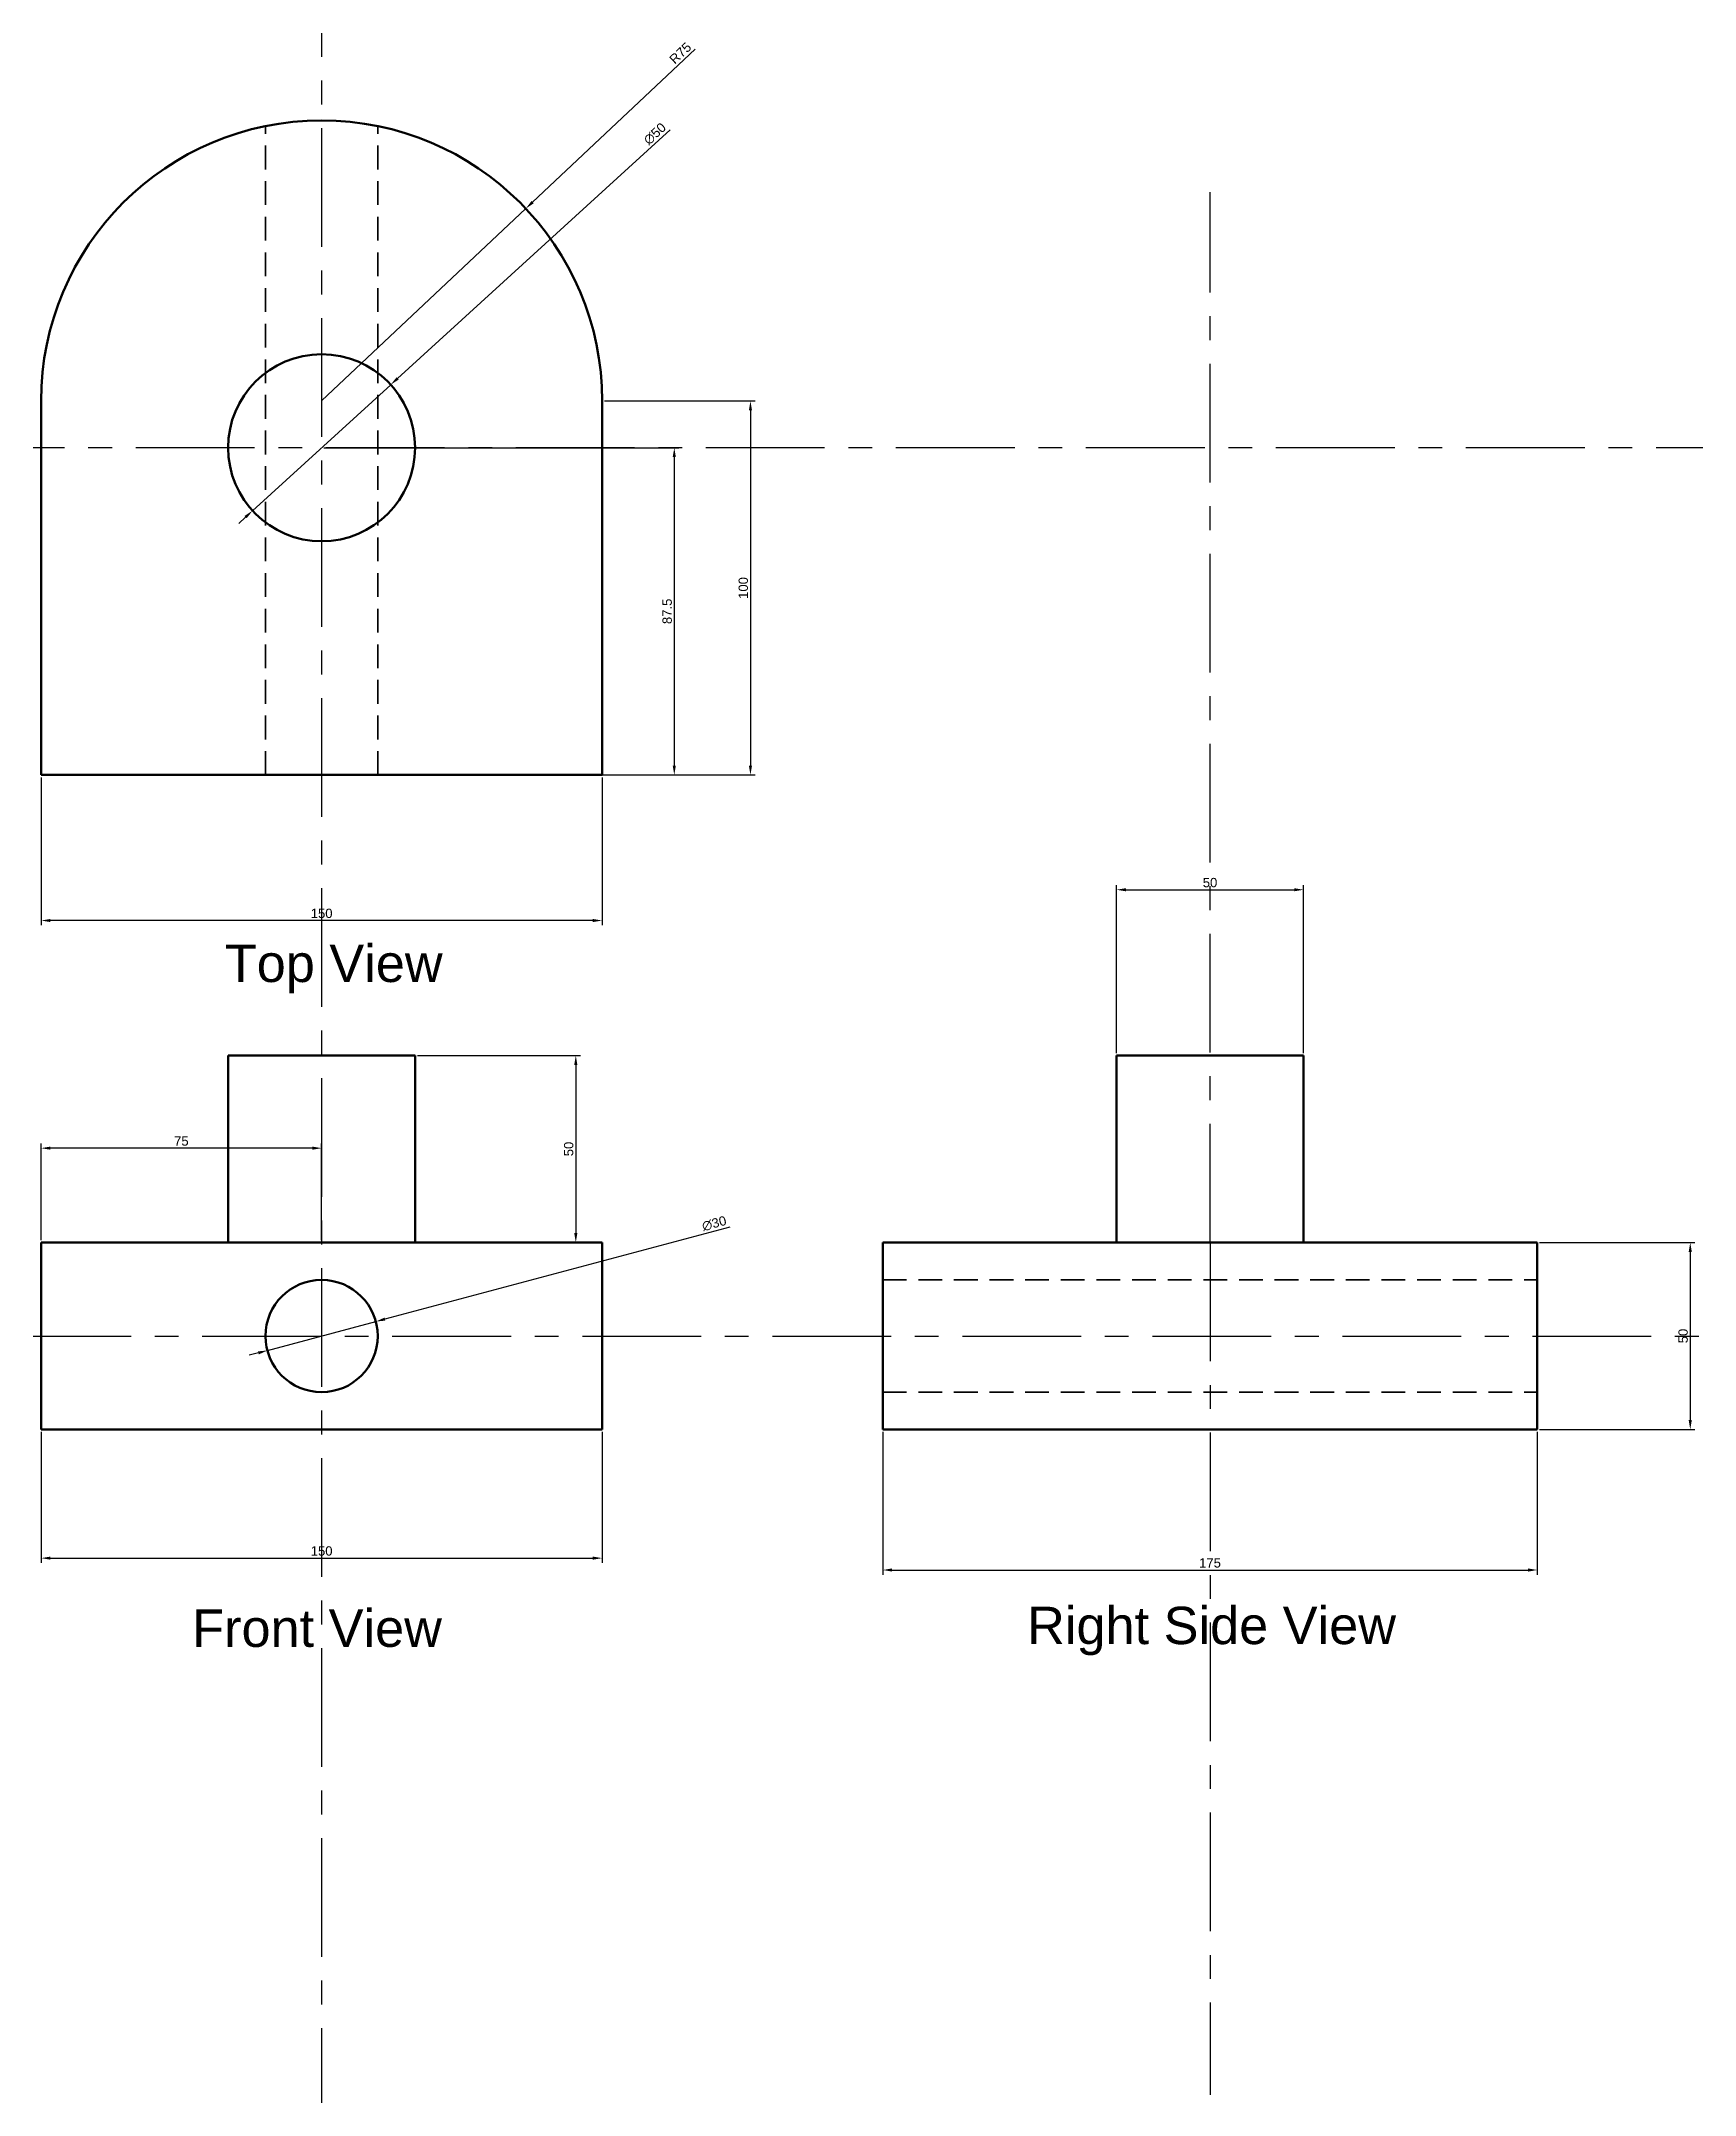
# Model space of a CAD drawing. Header units: millimetres. Extents: x 100 to 1688, y -231 to 799.
# Drawn here: x 361 to 804, y 20 to 569 of the extents above; entities that cross this region are included whole.
import ezdxf

# ---------------------------------------------------------------- set-up
doc = ezdxf.new("R2010")
doc.units = ezdxf.units.MM
doc.linetypes.add('CENTER', pattern=[50.8, 31.75, -6.35, 6.35, -6.35])
doc.linetypes.add('HIDDEN', pattern=[9.525, 6.35, -3.175])
for name, color, linetype, lineweight in [('Centerlines', 50, 'CENTER', 30), ('Dimensions and Text', 1, 'Continuous', 30), ('Hidden Lines', 4, 'HIDDEN', 35), ('Object lines', 7, 'Continuous', 50)]:
    doc.layers.add(name, color=color, linetype=linetype, lineweight=lineweight)
doc.styles.get("Standard").update_dxf_attribs({"font": 'arial.ttf'})
doc.dimstyles.new('ISO-25', dxfattribs={"dimtxt": 2.5, "dimasz": 2.5, "dimexe": 1.25, "dimexo": 0.625, "dimtad": 1, "dimdsep": 46, "dimtxsty": 'Standard', "dimcen": 2.5, "dimadec": 0, "dimazin": 0, "dimtfac": 1, "dimtmove": 0, "dimatfit": 3, "dimfxl": 1, "dimarcsym": 0})

msp = doc.modelspace()

# ---------------------------------------------------------------- texts
at = {"layer": 'Dimensions and Text', "char_height": 10, "attachment_point": 1}
for s, width, insert in [('Top View', 168.02948, (410.552, 327.117)), ('Front View', 143.62765, (401.83, 149.348)), ('Right Side View', 152.51183, (625.045, 150.088))]:
    msp.add_mtext_dynamic_manual_height_columns(s, width=width, gutter_width=12.5, heights=[0], dxfattribs=dict(at, insert=insert))

# ---------------------------------------------------------------- blocks, each defined once
blk = doc.blocks.new('*D1')
at = {"layer": 'Defpoints', "color": 0, "transparency": 16777216}
for p in [(491.02, 523.91), (436.44, 472.47)]:
    blk.add_point(p, dxfattribs=at)
at = {"layer": 'Dimensions and Text', "color": 0, "lineweight": -2, "transparency": 16777216}
for p, q in [((536.28, 566.56), (492.84, 525.62)), ((436.44, 472.47), (491.02, 523.91))]:
    blk.add_line(p, q, dxfattribs=at)
at = {"layer": 'Dimensions and Text', "color": 0, "transparency": 16777216}
blk.add_solid([(492.55, 525.93), (493.12, 525.32), (491.02, 523.91)], dxfattribs=at)
at = {"layer": 'Dimensions and Text', "color": 0, "transparency": 16777216, "insert": (532.34, 565.46), "char_height": 2.5, "attachment_point": 5, "rotation": 43.3038}
blk.add_mtext('R75', dxfattribs=at)
blk = doc.blocks.new('*D2')
at = {"layer": 'Defpoints', "color": 0, "transparency": 16777216}
for p in [(454.91, 476.82), (417.97, 443.12)]:
    blk.add_point(p, dxfattribs=at)
at = {"layer": 'Dimensions and Text', "color": 0, "lineweight": -2, "transparency": 16777216}
for p, q in [((529.64, 544.99), (456.75, 478.5)), ((417.97, 443.12), (454.91, 476.82)), ((416.12, 441.43), (414.27, 439.75))]:
    blk.add_line(p, q, dxfattribs=at)
at = {"layer": 'Dimensions and Text', "color": 0, "transparency": 16777216}
for points in [[(456.47, 478.81), (457.03, 478.19), (454.91, 476.82)], [(415.84, 441.74), (416.4, 441.13), (417.97, 443.12)]]:
    blk.add_solid(points, dxfattribs=at)
at = {"layer": 'Dimensions and Text', "color": 0, "transparency": 16777216, "insert": (525.53, 543.9), "char_height": 2.5, "attachment_point": 5, "rotation": 42.3712}
blk.add_mtext('∅50', dxfattribs=at)
blk = doc.blocks.new('*D3')
at = {"layer": 'Defpoints', "color": 0, "transparency": 16777216}
for p in [(361.44, 197.47), (511.44, 197.47), (511.44, 163.08)]:
    blk.add_point(p, dxfattribs=at)
at = {"layer": 'Dimensions and Text', "color": 0, "lineweight": -2, "transparency": 16777216}
for p, q in [((361.44, 196.84), (361.44, 161.83)), ((511.44, 196.84), (511.44, 161.83)), ((363.94, 163.08), (508.94, 163.08))]:
    blk.add_line(p, q, dxfattribs=at)
at = {"layer": 'Dimensions and Text', "color": 0, "transparency": 16777216}
for points in [[(363.94, 163.49), (363.94, 162.66), (361.44, 163.08)], [(508.94, 163.49), (508.94, 162.66), (511.44, 163.08)]]:
    blk.add_solid(points, dxfattribs=at)
at = {"layer": 'Dimensions and Text', "color": 0, "transparency": 16777216, "insert": (436.44, 164.98), "char_height": 2.5, "attachment_point": 5}
blk.add_mtext('150', dxfattribs=at)
blk = doc.blocks.new('*D4')
at = {"layer": 'Defpoints', "color": 0, "transparency": 16777216}
for p in [(586.44, 197.47), (761.44, 197.47), (761.44, 159.9)]:
    blk.add_point(p, dxfattribs=at)
at = {"layer": 'Dimensions and Text', "color": 0, "lineweight": -2, "transparency": 16777216}
for p, q in [((586.44, 196.84), (586.44, 158.65)), ((761.44, 196.84), (761.44, 158.65)), ((588.94, 159.9), (758.94, 159.9))]:
    blk.add_line(p, q, dxfattribs=at)
at = {"layer": 'Dimensions and Text', "color": 0, "transparency": 16777216}
for points in [[(588.94, 160.32), (588.94, 159.48), (586.44, 159.9)], [(758.94, 160.32), (758.94, 159.48), (761.44, 159.9)]]:
    blk.add_solid(points, dxfattribs=at)
at = {"layer": 'Dimensions and Text', "color": 0, "transparency": 16777216, "insert": (673.94, 161.8), "char_height": 2.5, "attachment_point": 5}
blk.add_mtext('175', dxfattribs=at)
blk = doc.blocks.new('*D5')
at = {"layer": 'Defpoints', "color": 0, "transparency": 16777216}
for p in [(761.44, 247.47), (761.44, 197.47), (802.32, 197.47)]:
    blk.add_point(p, dxfattribs=at)
at = {"layer": 'Dimensions and Text', "color": 0, "lineweight": -2, "transparency": 16777216}
for p, q in [((762.06, 247.47), (803.57, 247.47)), ((802.32, 244.97), (802.32, 199.97)), ((762.06, 197.47), (803.57, 197.47))]:
    blk.add_line(p, q, dxfattribs=at)
at = {"layer": 'Dimensions and Text', "color": 0, "transparency": 16777216}
for points in [[(801.9, 244.97), (802.74, 244.97), (802.32, 247.47)], [(801.9, 199.97), (802.74, 199.97), (802.32, 197.47)]]:
    blk.add_solid(points, dxfattribs=at)
at = {"layer": 'Dimensions and Text', "color": 0, "transparency": 16777216, "insert": (800.42, 222.47), "char_height": 2.5, "attachment_point": 5, "rotation": 90}
blk.add_mtext('50', dxfattribs=at)
blk = doc.blocks.new('*D6')
at = {"layer": 'Defpoints', "color": 0, "transparency": 16777216}
for p in [(698.94, 341.79), (648.94, 297.47), (698.94, 297.47)]:
    blk.add_point(p, dxfattribs=at)
at = {"layer": 'Dimensions and Text', "color": 0, "lineweight": -2, "transparency": 16777216}
for p, q in [((648.94, 298.09), (648.94, 343.04)), ((651.44, 341.79), (696.44, 341.79)), ((698.94, 298.09), (698.94, 343.04))]:
    blk.add_line(p, q, dxfattribs=at)
at = {"layer": 'Dimensions and Text', "color": 0, "transparency": 16777216}
for points in [[(651.44, 342.2), (651.44, 341.37), (648.94, 341.79)], [(696.44, 342.2), (696.44, 341.37), (698.94, 341.79)]]:
    blk.add_solid(points, dxfattribs=at)
at = {"layer": 'Dimensions and Text', "color": 0, "transparency": 16777216, "insert": (673.94, 343.69), "char_height": 2.5, "attachment_point": 5}
blk.add_mtext('50', dxfattribs=at)
blk = doc.blocks.new('*D7')
at = {"layer": 'Defpoints', "color": 0, "transparency": 16777216}
for p in [(461.44, 297.47), (461.44, 247.47), (504.39, 247.47)]:
    blk.add_point(p, dxfattribs=at)
at = {"layer": 'Dimensions and Text', "color": 0, "lineweight": -2, "transparency": 16777216}
for p, q in [((462.06, 297.47), (505.64, 297.47)), ((504.39, 294.97), (504.39, 249.97)), ((462.06, 247.47), (505.64, 247.47))]:
    blk.add_line(p, q, dxfattribs=at)
at = {"layer": 'Dimensions and Text', "color": 0, "transparency": 16777216}
for points in [[(503.97, 294.97), (504.81, 294.97), (504.39, 297.47)], [(503.97, 249.97), (504.81, 249.97), (504.39, 247.47)]]:
    blk.add_solid(points, dxfattribs=at)
at = {"layer": 'Dimensions and Text', "color": 0, "transparency": 16777216, "insert": (502.49, 272.47), "char_height": 2.5, "attachment_point": 5, "rotation": 90}
blk.add_mtext('50', dxfattribs=at)
blk = doc.blocks.new('*D8')
at = {"layer": 'Defpoints', "color": 0, "transparency": 16777216}
for p in [(450.93, 226.34), (421.95, 218.6)]:
    blk.add_point(p, dxfattribs=at)
at = {"layer": 'Dimensions and Text', "color": 0, "lineweight": -2, "transparency": 16777216}
for p, q in [((545.55, 251.61), (453.34, 226.98)), ((421.95, 218.6), (450.93, 226.34)), ((419.53, 217.95), (417.11, 217.31))]:
    blk.add_line(p, q, dxfattribs=at)
at = {"layer": 'Dimensions and Text', "color": 0, "transparency": 16777216}
for points in [[(453.24, 227.39), (453.45, 226.58), (450.93, 226.34)], [(419.42, 218.35), (419.64, 217.55), (421.95, 218.6)]]:
    blk.add_solid(points, dxfattribs=at)
at = {"layer": 'Dimensions and Text', "color": 0, "transparency": 16777216, "insert": (541.39, 252.54), "char_height": 2.5, "attachment_point": 5, "rotation": 14.9554}
blk.add_mtext('∅30', dxfattribs=at)
blk = doc.blocks.new('*D9')
at = {"layer": 'Defpoints', "color": 0, "transparency": 16777216}
for p in [(361.44, 372.47), (511.44, 372.47), (361.44, 333.56)]:
    blk.add_point(p, dxfattribs=at)
at = {"layer": 'Dimensions and Text', "color": 0, "lineweight": -2, "transparency": 16777216}
for p, q in [((361.44, 371.84), (361.44, 332.31)), ((511.44, 371.84), (511.44, 332.31)), ((508.94, 333.56), (363.94, 333.56))]:
    blk.add_line(p, q, dxfattribs=at)
at = {"layer": 'Dimensions and Text', "color": 0, "transparency": 16777216}
for points in [[(363.94, 333.97), (363.94, 333.14), (361.44, 333.56)], [(508.94, 333.97), (508.94, 333.14), (511.44, 333.56)]]:
    blk.add_solid(points, dxfattribs=at)
at = {"layer": 'Dimensions and Text', "color": 0, "transparency": 16777216, "insert": (436.44, 335.46), "char_height": 2.5, "attachment_point": 5}
blk.add_mtext('150', dxfattribs=at)
blk = doc.blocks.new('*D10')
at = {"layer": 'Defpoints', "color": 0, "transparency": 16777216}
for p in [(511.44, 472.47), (511.44, 372.47), (551.08, 372.47)]:
    blk.add_point(p, dxfattribs=at)
at = {"layer": 'Dimensions and Text', "color": 0, "lineweight": -2, "transparency": 16777216}
for p, q in [((512.06, 472.47), (552.33, 472.47)), ((551.08, 469.97), (551.08, 374.97)), ((512.06, 372.47), (552.33, 372.47))]:
    blk.add_line(p, q, dxfattribs=at)
at = {"layer": 'Dimensions and Text', "color": 0, "transparency": 16777216}
for points in [[(550.66, 469.97), (551.49, 469.97), (551.08, 472.47)], [(550.66, 374.97), (551.49, 374.97), (551.08, 372.47)]]:
    blk.add_solid(points, dxfattribs=at)
at = {"layer": 'Dimensions and Text', "color": 0, "transparency": 16777216, "insert": (549.17, 422.47), "char_height": 2.5, "attachment_point": 5, "rotation": 90}
blk.add_mtext('100', dxfattribs=at)
blk = doc.blocks.new('*D11')
at = {"layer": 'Defpoints', "color": 0, "transparency": 16777216}
for p in [(436.44, 459.97), (436.44, 372.47), (530.72, 372.47)]:
    blk.add_point(p, dxfattribs=at)
at = {"layer": 'Dimensions and Text', "color": 0, "lineweight": -2, "transparency": 16777216}
for p, q in [((437.06, 459.97), (531.97, 459.97)), ((530.72, 457.47), (530.72, 374.97)), ((437.06, 372.47), (531.97, 372.47))]:
    blk.add_line(p, q, dxfattribs=at)
at = {"layer": 'Dimensions and Text', "color": 0, "transparency": 16777216}
for points in [[(530.3, 457.47), (531.13, 457.47), (530.72, 459.97)], [(530.3, 374.97), (531.13, 374.97), (530.72, 372.47)]]:
    blk.add_solid(points, dxfattribs=at)
at = {"layer": 'Dimensions and Text', "color": 0, "transparency": 16777216, "insert": (528.82, 416.22), "char_height": 2.5, "attachment_point": 5, "rotation": 90}
blk.add_mtext('87.5', dxfattribs=at)
blk = doc.blocks.new('*D12')
at = {"layer": 'Defpoints', "color": 0, "transparency": 16777216}
for p in [(361.44, 272.69), (361.44, 247.47), (436.44, 247.47)]:
    blk.add_point(p, dxfattribs=at)
at = {"layer": 'Dimensions and Text', "color": 0, "lineweight": -2, "transparency": 16777216}
for p, q in [((361.44, 248.09), (361.44, 273.94)), ((433.94, 272.69), (363.94, 272.69)), ((436.44, 248.09), (436.44, 273.94))]:
    blk.add_line(p, q, dxfattribs=at)
at = {"layer": 'Dimensions and Text', "color": 0, "transparency": 16777216}
for points in [[(363.94, 273.11), (363.94, 272.28), (361.44, 272.69)], [(433.94, 273.11), (433.94, 272.28), (436.44, 272.69)]]:
    blk.add_solid(points, dxfattribs=at)
at = {"layer": 'Dimensions and Text', "color": 0, "transparency": 16777216, "insert": (398.94, 274.59), "char_height": 2.5, "attachment_point": 5}
blk.add_mtext('75', dxfattribs=at)

# ---------------------------------------------------------------- dimensions: what is measured, and where the dimension line sits
at = {"layer": 'Dimensions and Text'}
dim = msp.add_radius_dim(center=(436.437, 472.467), mpoint=(491.017, 523.907), dimstyle='ISO-25', dxfattribs=at)
dim.commit()
dim.dimension.update_dxf_attribs({"geometry": '*D1', "text_midpoint": (533.64, 564.079), "dimtype": 164})
for p1, p2, picture, middle in [((417.967, 443.119), (454.907, 476.816), '*D2', (526.854, 542.446)), ((421.945, 218.596), (450.929, 226.338), '*D8', (541.903, 250.639))]:
    dim = msp.add_diameter_dim_2p(p1=p1, p2=p2, dimstyle='ISO-25', dxfattribs=at)
    dim.commit()
    dim.dimension.update_dxf_attribs({"geometry": picture, "text_midpoint": middle, "dimtype": 163})
for base, p1, p2, picture, middle in [((551.076, 372.467), (511.437, 472.467), (511.437, 372.467), '*D10', (549.174, 422.467)), ((530.718, 372.467), (436.437, 459.967), (436.437, 372.467), '*D11', (528.816, 416.217)), ((504.391, 247.467), (461.437, 297.467), (461.437, 247.467), '*D7', (502.49, 272.467)), ((802.319, 197.467), (761.437, 247.467), (761.437, 197.467), '*D5', (800.418, 222.467))]:
    dim = msp.add_linear_dim(base=base, p1=p1, p2=p2, angle=90, dimstyle='ISO-25', dxfattribs=at)
    dim.commit()
    dim.dimension.update_dxf_attribs({"geometry": picture, "text_midpoint": middle})
for base, p1, p2, picture, middle in [((361.437, 333.556), (511.437, 372.467), (361.437, 372.467), '*D9', (436.437, 335.458)), ((698.937, 341.786), (648.937, 297.467), (698.937, 297.467), '*D6', (673.937, 343.687)), ((361.437, 272.693), (436.437, 247.467), (361.437, 247.467), '*D12', (398.937, 274.59)), ((511.437, 163.076), (361.437, 197.467), (511.437, 197.467), '*D3', (436.437, 164.977)), ((761.437, 159.898), (586.437, 197.467), (761.437, 197.467), '*D4', (673.937, 161.8))]:
    dim = msp.add_linear_dim(base=base, p1=p1, p2=p2, dimstyle='ISO-25', dxfattribs=at)
    dim.commit()
    dim.dimension.update_dxf_attribs({"geometry": picture, "text_midpoint": middle})

# ---------------------------------------------------------------- linework, layer by layer
at = {"layer": 'Centerlines'}
for p, q in [((436.437, 799.412), (436.437, -231.221)), ((673.937, 247.467), (673.937, 528.316)), ((824.918, 459.967), (150.762, 459.967)), ((673.937, 247.467), (673.937, 19.558)), ((99.738, 222.467), (1687.907, 222.467))]:
    msp.add_line(p, q, dxfattribs=at)
at = {"layer": 'Hidden Lines'}
for p, q in [((421.437, 372.467), (421.437, 545.952)), ((451.437, 372.467), (451.437, 545.952)), ((586.437, 237.467), (761.437, 237.467)), ((586.437, 207.467), (761.437, 207.467))]:
    msp.add_line(p, q, dxfattribs=at)
at = {"layer": 'Object lines'}
for p, q in [((436.437, 547.467), (436.437, 547.467)), ((361.437, 472.467), (361.437, 372.467)), ((511.437, 472.467), (511.437, 372.467)), ((511.437, 372.467), (361.437, 372.467)), ((436.437, 297.467), (411.437, 297.467)), ((411.437, 297.467), (411.437, 247.467)), ((436.437, 297.467), (461.437, 297.467)), ((461.437, 297.467), (461.437, 247.467)), ((673.937, 297.467), (648.937, 297.467)), ((648.937, 297.467), (648.937, 247.467)), ((673.937, 297.467), (698.937, 297.467)), ((698.937, 297.467), (698.937, 247.467)), ((511.437, 247.467), (361.437, 247.467)), ((361.437, 247.467), (361.437, 197.467)), ((511.437, 197.467), (511.437, 247.467)), ((586.437, 247.467), (586.437, 197.467)), ((761.437, 247.467), (586.437, 247.467)), ((761.437, 197.467), (761.437, 247.467)), ((361.437, 197.467), (511.437, 197.467)), ((586.437, 197.467), (761.437, 197.467))]:
    msp.add_line(p, q, dxfattribs=at)
for centre, radius in [((436.437, 459.967), 25), ((436.437, 222.467), 15)]:
    msp.add_circle(centre, radius, dxfattribs=at)
for start, end in [(90, 180), (0, 90)]:
    msp.add_arc((436.437, 472.467), 75, start, end, dxfattribs=at)

msp.set_redraw_order([(e.dxf.handle, doc.entitydb.next_handle()) for e in msp.query("TEXT MTEXT ATTDEF DIMENSION ARC_DIMENSION")])  # texts and dimensions are drawn at this point

doc.saveas('drawing.dxf')
